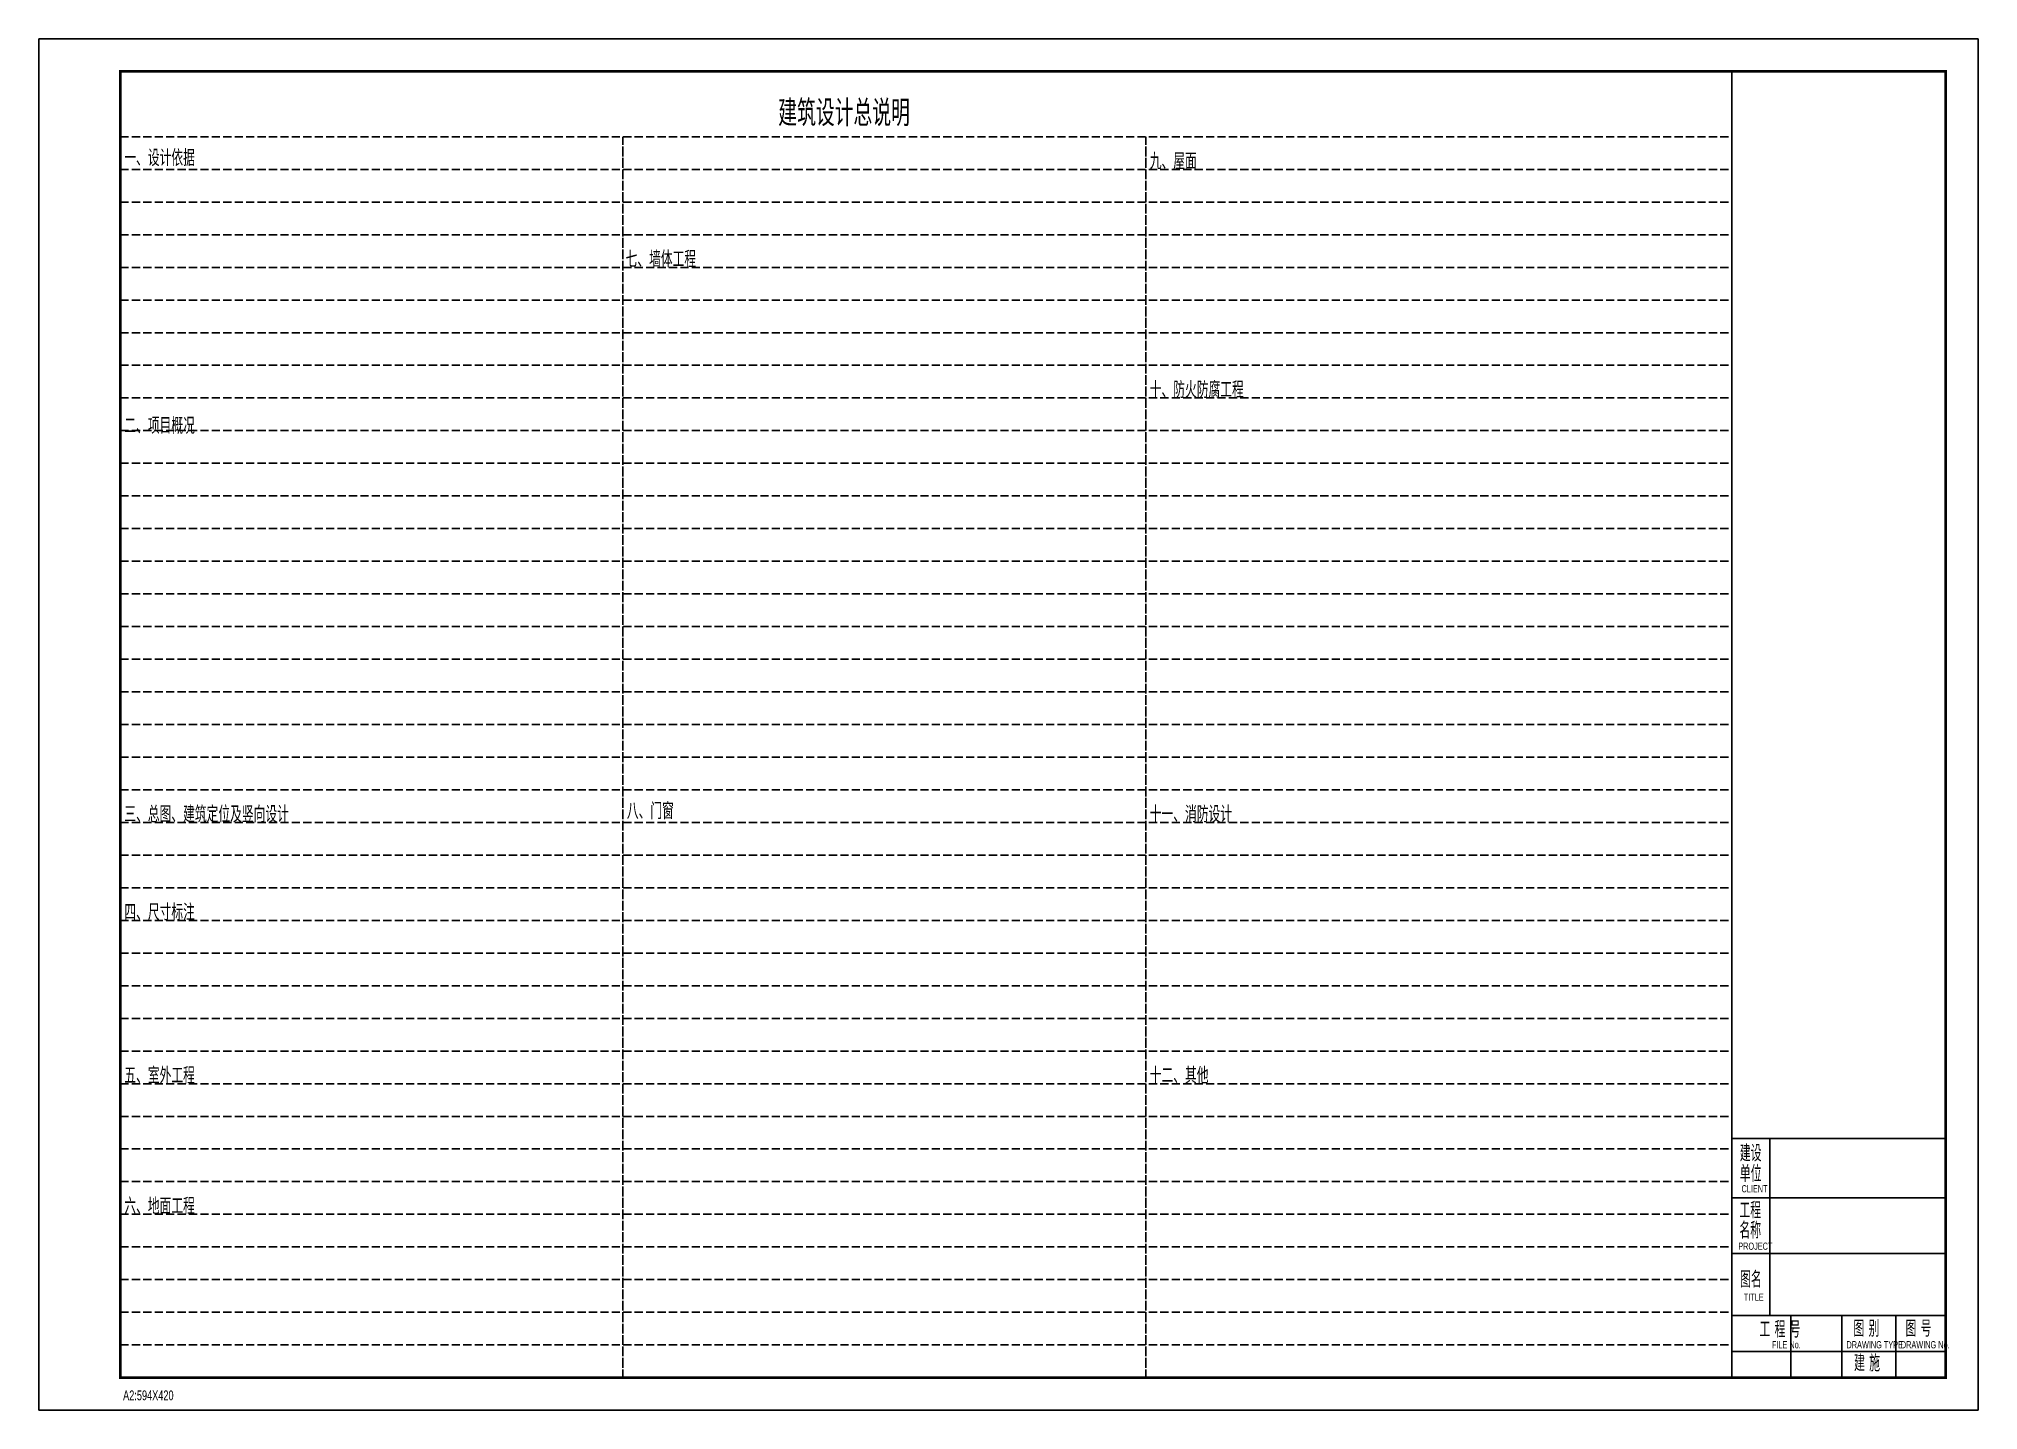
# Model space of a CAD drawing. Extents: x 41036 to 136639, y -66137 to 114692.
# Drawn here: x 41036 to 100436, y 72692 to 114692 of the extents above; entities that cross this region are included whole.
import ezdxf

# ---------------------------------------------------------------- set-up
doc = ezdxf.new("R2010")
doc.units = 0
doc.header["$LTSCALE"] = 1000
doc.header["$MEASUREMENT"] = 0
doc.linetypes.add('DASH', pattern=[0.35, 0.25, -0.1])
for name, color, linetype in [('PUB_HATCH', 8, 'Continuous'), ('PUB_TEXT', 7, 'Continuous'), ('图框(修改)', 2, 'Continuous'), ('图框(锁住)', 7, 'Continuous')]:
    doc.layers.add(name, color=color, linetype=linetype)
doc.layers.add('出图隐藏', color=7, linetype='Continuous', plot=False)
doc.styles.get("Standard").update_dxf_attribs({"font": 'gbenor.shx', "bigfont": 'gbcbig.shx'})
doc.styles.add('天和', font='天和字符.shx', dxfattribs={"width": 0.7, "bigfont": '天和汉字.shx'})
doc.styles.add('天和黑体', font='天和字符.shx', dxfattribs={"width": 0.7, "bigfont": '天和黑体.shx'})

msp = doc.modelspace()

# ---------------------------------------------------------------- texts
at = {"layer": 'PUB_TEXT', "color": 2}
for s, height, p in [('建筑设计总说明', 800, (63684.3, 112016.4)), ('一、设计依据', 500, (43656.3, 110792.4)), ('九、屋面', 500, (75062.5, 110692.3)), ('七、墙体工程', 500, (59008.6, 107692.3)), ('十、防火防腐工程', 500, (75062.5, 103692.3)), ('二、项目概况', 500, (43656.3, 102592.4)), ('三、总图、建筑定位及竖向设计', 500, (43656.3, 90692.3)), ('八、门窗', 500, (59047.1, 90792.4)), ('十一、消防设计', 500, (75062.5, 90692.3)), ('四、尺寸标注', 500, (43656.3, 87692.3)), ('五、室外工程', 500, (43656.3, 82692.3)), ('十二、其他', 500, (75062.5, 82692.3)), ('六、地面工程', 500, (43656.3, 78692.3))]:
    msp.add_text(s, height=height, dxfattribs=at).set_placement(p)

# ---------------------------------------------------------------- blocks, each defined once
blk = doc.blocks.new('FDTERTER')
at = {"layer": '出图隐藏', "linetype": 'Continuous'}
blk.add_line((53642, 2888), (53642, 988), dxfattribs=at)
at = {"layer": '图框(锁住)', "color": 3, "linetype": 'Continuous'}
for p, q in [((59385, 41988), (-15, 41988)), ((-15, 41988), (-15, -12)), ((59385, -12), (59385, 41988)), ((53001, 8311), (53001, 2888)), ((51836, 6488), (58385, 6488)), ((51836, 4788), (58385, 4788)), ((55203, 2888), (55203, 988)), ((56864, 2888), (56864, 988)), ((51836, 1788), (58385, 1788)), ((51836, 988), (58385, 988)), ((-15, -12), (59385, -12))]:
    blk.add_line(p, q, dxfattribs=at)
at = {"layer": '图框(锁住)', "linetype": 'Continuous'}
for p, q in [((51836, 40988), (51836, 988)), ((51836, 8311), (58385, 8311)), ((51836, 2888), (58385, 2888))]:
    blk.add_line(p, q, dxfattribs=at)
at = {"layer": '图框(锁住)', "linetype": 'Continuous', "const_width": 80}
blk.add_lwpolyline([(58385, 39888), (58385, 40988), (2485, 40988), (2485, 988), (58385, 988)], close=True, dxfattribs=at)
at = {"layer": '图框(锁住)', "linetype": 'Continuous', "const_width": 35}
blk.add_lwpolyline([(51836, 988), (51836, 40988)], dxfattribs=at)
at = {"layer": '图框(修改)', "linetype": 'Continuous', "style": '天和', "width": 0.7}
blk.add_text('建 施', height=500, dxfattribs=at).set_placement((55582, 1179))
at = {"layer": '图框(锁住)', "color": 3, "linetype": 'Continuous', "width": 0.7}
for s, height, style, p in [('建设', 500, '天和', (52084, 7607)), ('单位', 500, '天和', (52084, 6980)), ('CLIENT', 220, '天和黑体', (52136, 6660)), ('工程', 500, '天和', (52070, 5859)), ('名称', 500, '天和', (52070, 5245)), ('PROJECT', 220, '天和黑体', (52036, 4901)), ('图名', 500, '天和', (52090, 3741)), ('TITLE', 220, '天和黑体', (52204, 3341)), ('工 程 号', 500, '天和', (52686, 2211)), ('图 别', 500, '天和', (55563, 2238)), ('图 号', 500, '天和', (57159, 2238)), ('FILE No.', 220, '天和黑体', (53068, 1883)), ('DRAWING TYPE', 220, '天和黑体', (55351, 1883)), ('DRAWING No.', 220, '天和黑体', (57016, 1883)), ('A2:594X420', 300, '天和', (2567, 292))]:
    blk.add_text(s, height=height, dxfattribs=dict(at, style=style)).set_placement(p)

# ---------------------------------------------------------------- linework, layer by layer
msp.add_line((43536.5, 72692.3), (91916.4, 72692.3))
at = {"layer": 'PUB_HATCH', "color": 250, "linetype": 'DASH'}
for p, q in [((43536.5, 111692.3), (92887.4, 111692.3)), ((58924, 111692.3), (58924, 73692.3)), ((58924, 73692.3), (58924, 111692.3)), ((74939.5, 111692.3), (74939.5, 73692.3)), ((74939.5, 73692.3), (74939.5, 111692.3)), ((43536.5, 110692.3), (92887.4, 110692.3)), ((43536.5, 109692.3), (92887.4, 109692.3)), ((43536.5, 108692.3), (92887.4, 108692.3)), ((43536.5, 107692.3), (92887.4, 107692.3)), ((43536.5, 106692.3), (92887.4, 106692.3)), ((43536.5, 105692.3), (92887.4, 105692.3)), ((43536.5, 104692.3), (92887.4, 104692.3)), ((43536.5, 103692.3), (92887.4, 103692.3)), ((43536.5, 102692.3), (92887.4, 102692.3)), ((43536.5, 101692.3), (92887.4, 101692.3)), ((43536.5, 100692.3), (92887.4, 100692.3)), ((43536.5, 99692.3), (92887.4, 99692.3)), ((43536.5, 98692.3), (92887.4, 98692.3)), ((43536.5, 97692.3), (92887.4, 97692.3)), ((43536.5, 96692.3), (92887.4, 96692.3)), ((43536.5, 95692.3), (92887.4, 95692.3)), ((43536.5, 94692.3), (92887.4, 94692.3)), ((43536.5, 93692.3), (92887.4, 93692.3)), ((43536.5, 92692.3), (92887.4, 92692.3)), ((43536.5, 91692.3), (92887.4, 91692.3)), ((43536.5, 90692.3), (92887.4, 90692.3)), ((43536.5, 89692.3), (92887.4, 89692.3)), ((43536.5, 88692.3), (92887.4, 88692.3)), ((43536.5, 87692.3), (92887.4, 87692.3)), ((43536.5, 86692.3), (92887.4, 86692.3)), ((43536.5, 85692.3), (92887.4, 85692.3)), ((43536.5, 84692.3), (92887.4, 84692.3)), ((43536.5, 83692.3), (92887.4, 83692.3)), ((43536.5, 82692.3), (92887.4, 82692.3)), ((43536.5, 81692.3), (92887.4, 81692.3)), ((43536.5, 80692.3), (92887.4, 80692.3)), ((43536.5, 79692.3), (92887.4, 79692.3)), ((43536.5, 78692.3), (92887.4, 78692.3)), ((43536.5, 77692.3), (92887.4, 77692.3)), ((43536.5, 76692.3), (92887.4, 76692.3)), ((43536.5, 75692.3), (92887.4, 75692.3)), ((43536.5, 74692.3), (92887.4, 74692.3))]:
    msp.add_line(p, q, dxfattribs=at)

# ---------------------------------------------------------------- block references
at = {"linetype": 'Continuous'}
msp.add_blockref('FDTERTER', (41051.8, 72704.8), dxfattribs=at)

msp.set_redraw_order([(e.dxf.handle, doc.entitydb.next_handle()) for e in msp.query("TEXT MTEXT ATTDEF DIMENSION ARC_DIMENSION")])  # texts and dimensions are drawn at this point

doc.saveas('drawing.dxf')
